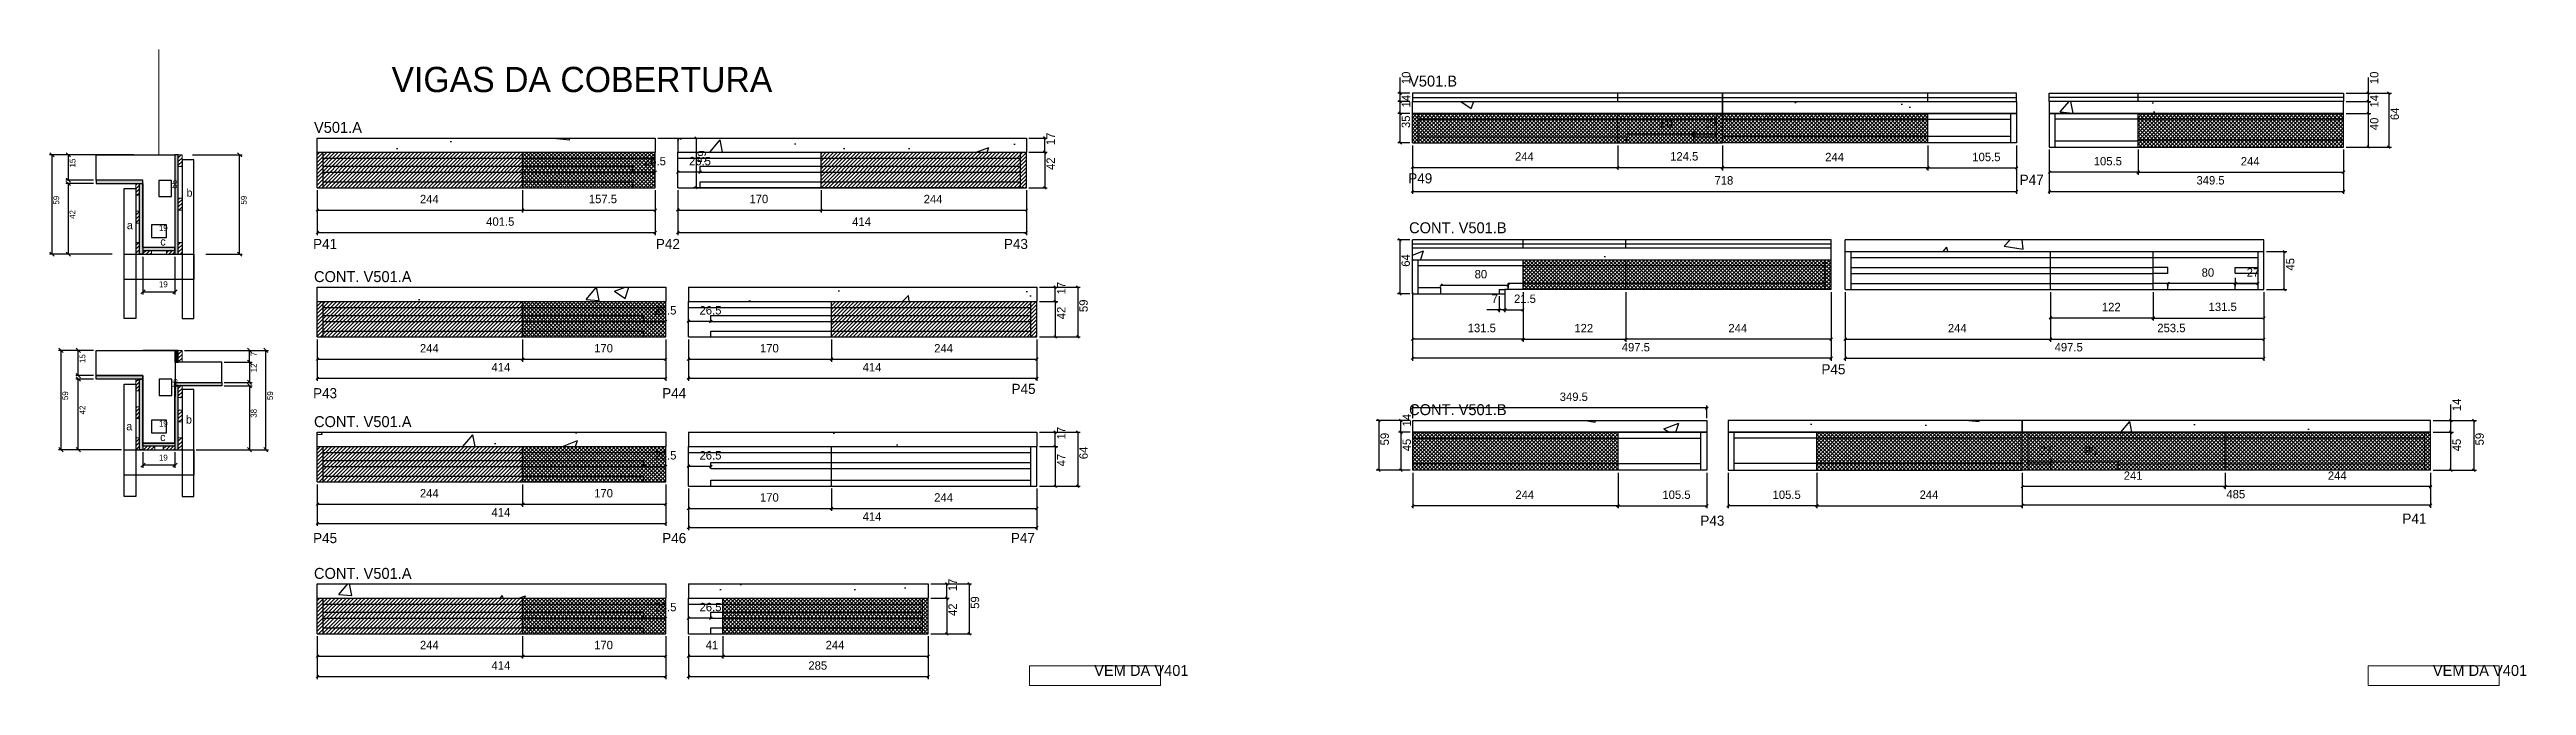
# Model space of a CAD drawing. Header units: metres. Extents: x 5005 to 7948, y 9763 to 10518.
import ezdxf

# ---------------------------------------------------------------- set-up
doc = ezdxf.new("R2010")
doc.units = ezdxf.units.M
for name, color, linetype in [('5', 7, 'Continuous'), ('CONCRETO', 7, 'Continuous'), ('COTA', 7, 'Continuous'), ('Cota Seção (2x)', 7, 'Continuous'), ('detalhes', 7, 'Continuous'), ('Hachura', 7, 'Continuous'), ('Madeira', 7, 'Continuous'), ('Painéis', 7, 'Continuous'), ('REAPROVEITAMENTO', 7, 'Continuous'), ('SARR_2.2x7', 7, 'Continuous'), ('SARR_3.5x7', 7, 'Continuous'), ('Texto Seção', 7, 'Continuous')]:
    doc.layers.add(name, color=color, linetype=linetype)

msp = doc.modelspace()

# ---------------------------------------------------------------- texts
at = {"color": 2, "lineweight": 25}
msp.add_text('VIGAS DA COBERTURA', height=30, dxfattribs=at).set_placement((5411.6, 10467.2))
at = {"color": 240, "lineweight": 25}
for s, p in [('718', (6983.5, 10357.4)), ('349.5', (7556.1, 10357.5)), ('253.5', (7509.6, 10182.1))]:
    msp.add_text(s, height=10, dxfattribs=at).set_placement(p)
at = {"layer": '5', "color": 5, "lineweight": 25}
for s, rotation, p in [('P49', 0, (6619.6, 10358.8)), ('P47', 0, (7346.1, 10357.1)), ('P41', 0, (5318.4, 10280.9)), ('P42', 0, (5725.7, 10280.9)), ('P43', 0, (6139.2, 10280.9)), ('P45', 0, (7110.5, 10132.1)), ('P43', 0, (5318.4, 10103.7)), ('P44', 0, (5733.2, 10103.7)), ('P45', 0, (6148.3, 10108.8)), ('P43', 360, (6966.7, 9952.3)), ('P41', 360, (7800.8, 9954.7)), ('P45', 0, (5318.4, 9931.6)), ('P46', 0, (5733.2, 9931.6)), ('P47', 0, (6147.5, 9931.7))]:
    msp.add_text(s, height=12, rotation=rotation, dxfattribs=at).set_placement(p)
at = {"layer": 'COTA', "color": 240, "lineweight": 25}
for s, p in [('10', (6622, 10476.7)), ('10', (7772.3, 10476.7)), ('14', (6622, 10449)), ('14', (7772.4, 10449)), ('64', (7796.7, 10434)), ('17', (6199.8, 10404.2)), ('35', (6621.8, 10424.5)), ('40', (7772.3, 10422)), ('59', (5785.3, 10383.2)), ('42', (6199.8, 10374.7)), ('64', (6621.6, 10259.8)), ('45', (7672.4, 10255.3)), ('17', (6212.3, 10227)), ('59', (6238.8, 10206)), ('42', (6212.3, 10197.5)), ('14', (7870.3, 10088.3)), ('17', (6212.3, 10054.8)), ('14', (6622.8, 10070.2)), ('47', (6212.3, 10022.8)), ('64', (6238.8, 10031.3)), ('59', (6596.6, 10047.7)), ('45', (6622.8, 10040.7)), ('45', (7870.3, 10040.7)), ('59', (7897.5, 10047.7)), ('17', (6083.3, 9874.6)), ('42', (6083.3, 9845.1)), ('59', (6109.8, 9853.6))]:
    msp.add_text(s, height=10, rotation=90, dxfattribs=at).set_placement(p)
for s, p in [('80', (6919, 10425.2)), ('27', (6972.5, 10425.2)), ('26.5', (5711.6, 10380.3)), ('26.5', (5765.1, 10380.3)), ('244', (6746.5, 10385.8)), ('124.5', (6930.8, 10385.9)), ('244', (7115, 10385.1)), ('105.5', (7289.8, 10385.2)), ('105.5', (7434.1, 10380.2)), ('244', (7608.8, 10380.1)), ('244', (5445.4, 10335.2)), ('157.5', (5646.1, 10335.3)), ('170', (5836.9, 10335.3)), ('244', (6043.9, 10335.2)), ('401.5', (5524.1, 10308.5)), ('414', (5958.9, 10308.4)), ('80', (6698.5, 10246)), ('80', (7562.3, 10248)), ('27', (7615.8, 10248)), ('26.5', (5724.1, 10203.1)), ('26.5', (5777.6, 10203.1)), ('7', (6718.6, 10216.8)), ('21.5', (6745.3, 10216.8)), ('122', (7443.8, 10207)), ('131.5', (7570.6, 10207.2)), ('131.5', (6690.3, 10182.1)), ('122', (6817, 10181.9)), ('244', (7000, 10181.9)), ('244', (7260.8, 10181.9)), ('244', (5445.4, 10158)), ('170', (5652.4, 10158.1)), ('170', (5849.4, 10158.1)), ('244', (6056.4, 10158)), ('497.5', (6873.3, 10159.3)), ('497.5', (7387.6, 10159.3)), ('414', (5530.4, 10135.5)), ('414', (5971.4, 10135.5)), ('349.5', (6799.6, 10100.4)), ('26.5', (5724.1, 10030.9)), ('26.5', (5777.6, 10030.9)), ('27', (7369.7, 10036.4)), ('80', (7423.2, 10036.4)), ('241', (7469.7, 10006.8)), ('244', (7712.2, 10006.8)), ('244', (5445.4, 9985.9)), ('170', (5652.4, 9985.9)), ('170', (5849.4, 9980.9)), ('244', (6056.4, 9980.9)), ('244', (6746.9, 9984.1)), ('105.5', (6921.6, 9984.1)), ('105.5', (7052.5, 9984.1)), ('244', (7227.2, 9984.1)), ('485', (7591.7, 9984.8)), ('414', (5530.4, 9963.2)), ('414', (5971.4, 9958.2)), ('26.5', (5724.1, 9850.7)), ('26.5', (5777.6, 9850.7)), ('244', (5445.4, 9805.6)), ('170', (5652.4, 9805.6)), ('41', (5784.9, 9805.6)), ('244', (5927.4, 9805.6)), ('414', (5530.4, 9781.3)), ('285', (5906.9, 9781.3))]:
    msp.add_text(s, height=10, dxfattribs=at).set_placement(p)
at = {"layer": 'COTA', "color": 1, "lineweight": 25}
for s, p in [('15', (5036.1, 10377.7)), ('59', (5016.8, 10333.7)), ('59', (5239.6, 10333.7)), ('42', (5036.1, 10316.7)), ('15', (5047.9, 10145.5)), ('7', (5251.4, 10153.5)), ('12', (5251.4, 10134.5)), ('59', (5027.4, 10101.5)), ('42', (5047.9, 10084.5)), ('59', (5270.8, 10101.5)), ('38', (5251.4, 10080.5))]:
    msp.add_text(s, height=7, rotation=90, dxfattribs=at).set_placement(p)
for p in [(5135.3, 10235.5), (5135.3, 10029.7)]:
    msp.add_text('19', height=7, dxfattribs=at).set_placement(p)
at = {"layer": 'Cota Seção (2x)', "color": 1, "lineweight": 25}
for p in [(5156.8, 10352.7), (5157.2, 10116.5)]:
    msp.add_text('55', height=7, rotation=90, dxfattribs=at).set_placement(p)
for p in [(5135.3, 10302.2), (5135.3, 10070)]:
    msp.add_text('19', height=7, dxfattribs=at).set_placement(p)
at = {"layer": 'detalhes', "color": 4, "lineweight": 25}
for s, p in [('b', (5168, 10343)), ('a', (5097.2, 10304.4)), ('c', (5136.9, 10285)), ('a', (5096.5, 10065.6)), ('b', (5167.4, 10073.6)), ('c', (5136.6, 10052.8))]:
    msp.add_text(s, height=9.6, dxfattribs=at).set_placement(p)
at = {"layer": 'Texto Seção', "color": 7, "lineweight": 15}
for s, p in [('V501.B', (6620.6, 10473.8)), ('V501.A', (5319.5, 10418.8)), ('CONT. V501.B', (6620.6, 10299.6)), ('CONT. V501.A', (5319.5, 10241.6)), ('CONT. V501.B', (6620.6, 10083.6)), ('CONT. V501.A', (5319.5, 10069.4)), ('CONT. V501.A', (5319.5, 9889.2)), ('VEM DA V401', (6246.5, 9773.9)), ('VEM DA V401', (7837, 9773.9))]:
    msp.add_text(s, height=13, dxfattribs=at).set_placement(p)

# ---------------------------------------------------------------- hatches: boundary and pattern name
at = {"layer": 'COTA'}
h = msp.add_hatch(dxfattribs=at)
h.set_pattern_fill('AR-CONC')
h.paths.add_polyline_path([(6993, 10442), (6993, 10456), (6624.5, 10456), (6624.5, 10442), (6993, 10442)])
h = msp.add_hatch(dxfattribs=at)
h.set_pattern_fill('AR-CONC')
h.paths.add_polyline_path([(7342.5, 10442), (7342.5, 10456), (6993, 10456), (6993, 10442), (7342.5, 10442)])
h = msp.add_hatch(dxfattribs=at)
h.set_pattern_fill('AR-CONC')
h.paths.add_polyline_path([(7381.3, 10442), (7381.3, 10456), (7730.8, 10456), (7730.8, 10442), (7381.3, 10442)])
h = msp.add_hatch(dxfattribs=at)
h.set_pattern_fill('AR-CONC')
h.paths.add_polyline_path([(5724.9, 10395.7), (5724.9, 10412.7), (5323.4, 10412.7), (5323.4, 10395.7), (5724.9, 10395.7)])
h.paths.add_polyline_path([(5751.9, 10412.7), (5751.9, 10395.7), (6165.9, 10395.7), (6165.9, 10412.7), (5751.9, 10412.7)])
h = msp.add_hatch(dxfattribs=at)
h.set_pattern_fill('AR-CONC')
h.paths.add_polyline_path([(7122, 10267.8), (7122, 10281.8), (6624.5, 10281.8), (6624.5, 10267.8), (7122, 10267.8)])
h = msp.add_hatch(dxfattribs=at)
h.set_pattern_fill('AR-CONC')
h.paths.add_polyline_path([(7138.8, 10277.8), (7138.8, 10291.8), (7636.3, 10291.8), (7636.3, 10277.8), (7138.8, 10277.8)])
h = msp.add_hatch(dxfattribs=at)
h.set_pattern_fill('AR-CONC')
h.paths.add_polyline_path([(5737.4, 10218.5), (5737.4, 10235.5), (5323.4, 10235.5), (5323.4, 10218.5), (5737.4, 10218.5)])
h.paths.add_polyline_path([(5764.4, 10235.5), (5764.4, 10218.5), (6178.4, 10218.5), (6178.4, 10235.5), (5764.4, 10235.5)])
h = msp.add_hatch(dxfattribs=at)
h.set_pattern_fill('AR-CONC')
h.paths.add_polyline_path([(6974.4, 10063.2), (6974.4, 10077.2), (6624.9, 10077.2), (6624.9, 10063.2), (6974.4, 10063.2)])
h = msp.add_hatch(dxfattribs=at)
h.set_pattern_fill('AR-CONC')
h.paths.add_polyline_path([(6999.7, 10063.2), (6999.7, 10077.2), (7349.2, 10077.2), (7349.2, 10063.2), (6999.7, 10063.2)])
h = msp.add_hatch(dxfattribs=at)
h.set_pattern_fill('AR-CONC')
h.paths.add_polyline_path([(7349.2, 10063.2), (7349.2, 10077.2), (7834.2, 10077.2), (7834.2, 10063.2), (7349.2, 10063.2)])
h = msp.add_hatch(dxfattribs=at)
h.set_pattern_fill('AR-CONC')
h.paths.add_polyline_path([(5737.4, 10046.3), (5737.4, 10063.3), (5323.4, 10063.3), (5323.4, 10046.3), (5737.4, 10046.3)])
h.paths.add_polyline_path([(5764.4, 10063.3), (5764.4, 10046.3), (6178.4, 10046.3), (6178.4, 10063.3), (5764.4, 10063.3)])
h = msp.add_hatch(dxfattribs=at)
h.set_pattern_fill('AR-CONC')
h.paths.add_polyline_path([(5737.4, 9866.1), (5737.4, 9883.1), (5323.4, 9883.1), (5323.4, 9866.1), (5737.4, 9866.1), (5737.4, 9866.1)])
h.paths.add_polyline_path([(5764.4, 9883.1), (5764.4, 9866.1), (6049.4, 9866.1), (6049.4, 9883.1), (5764.4, 9883.1), (5764.4, 9883.1)])
at = {"layer": 'Hachura'}
h = msp.add_hatch(color=7, dxfattribs=at)
h.dxf.hatch_style = 1
h.paths.add_polyline_path([(5158.3, 10392.7), (5154.3, 10392.7), (5154.3, 10274.7), (5158.3, 10274.7), (5158.3, 10392.7)])
h = msp.add_hatch(dxfattribs=at)
h.set_pattern_fill('ANSI31')
h.paths.add_polyline_path([(5158.3, 10378.7), (5162.7, 10378.7), (5162.7, 10392.7), (5158.3, 10392.7), (5158.3, 10378.7)])
h = msp.add_hatch(color=7, dxfattribs=at)
h.dxf.hatch_style = 1
h.paths.add_polyline_path([(5116.3, 10358.7), (5116.3, 10362.7), (5060.7, 10362.7), (5060.7, 10358.7), (5116.3, 10358.7)])
h = msp.add_hatch(color=7, dxfattribs=at)
h.dxf.hatch_style = 1
h.paths.add_polyline_path([(5116.3, 10362.7), (5112.3, 10362.7), (5112.3, 10274.7), (5116.3, 10274.7), (5116.3, 10362.7)])
h = msp.add_hatch(dxfattribs=at)
h.set_pattern_fill('ANSI31')
h.paths.add_polyline_path([(5107.9, 10344.7), (5112.3, 10344.7), (5112.3, 10358.7), (5107.9, 10358.7), (5107.9, 10344.7)])
h = msp.add_hatch(dxfattribs=at)
h.set_pattern_fill('ANSI31')
h.paths.add_polyline_path([(5158.3, 10327.2), (5162.7, 10327.2), (5162.7, 10341.2), (5158.3, 10341.2), (5158.3, 10327.2)])
h = msp.add_hatch(dxfattribs=at)
h.set_pattern_fill('ANSI31')
h.paths.add_polyline_path([(5107.9, 10311.7), (5112.3, 10311.7), (5112.3, 10325.7), (5107.9, 10325.7), (5107.9, 10311.7)])
h = msp.add_hatch(dxfattribs=at)
h.set_pattern_fill('ANSI31')
h.paths.add_polyline_path([(5107.9, 10274.7), (5112.3, 10274.7), (5112.3, 10288.7), (5107.9, 10288.7), (5107.9, 10274.7)])
h = msp.add_hatch(color=7, dxfattribs=at)
h.dxf.hatch_style = 1
h.paths.add_polyline_path([(5154.3, 10279.1), (5154.3, 10282.7), (5116.3, 10282.7), (5116.3, 10279.1), (5154.3, 10279.1)])
h = msp.add_hatch(dxfattribs=at)
h.set_pattern_fill('ANSI31')
h.paths.add_polyline_path([(5116.3, 10274.7), (5116.3, 10279.1), (5126.3, 10279.1), (5126.3, 10274.7), (5116.3, 10274.7)])
h = msp.add_hatch(dxfattribs=at)
h.set_pattern_fill('ANSI31')
h.paths.add_polyline_path([(5154.3, 10274.7), (5154.3, 10279.1), (5144.3, 10279.1), (5144.3, 10274.7), (5154.3, 10274.7)])
h = msp.add_hatch(dxfattribs=at)
h.set_pattern_fill('ANSI31')
h.paths.add_polyline_path([(5158.3, 10274.7), (5162.7, 10274.7), (5162.7, 10288.7), (5158.3, 10288.7), (5158.3, 10274.7)])
h = msp.add_hatch(color=7, dxfattribs=at)
h.dxf.hatch_style = 1
h.paths.add_polyline_path([(5158.3, 10160.5), (5154.7, 10160.5), (5154.7, 10146.5), (5158.3, 10146.5), (5158.3, 10160.5)])
h = msp.add_hatch(dxfattribs=at)
h.set_pattern_fill('ANSI31')
h.paths.add_polyline_path([(5162.7, 10146.5), (5158.3, 10146.5), (5158.3, 10160.5), (5162.7, 10160.5), (5162.7, 10146.5)])
h = msp.add_hatch(color=7, dxfattribs=at)
h.dxf.hatch_style = 1
h.paths.add_polyline_path([(5060.7, 10126.5), (5060.7, 10130.5), (5116.3, 10130.5), (5116.3, 10126.5), (5060.7, 10126.5)])
h = msp.add_hatch(dxfattribs=at)
h.set_pattern_fill('ANSI31')
h.paths.add_polyline_path([(5107.9, 10112.5), (5112.3, 10112.5), (5112.3, 10126.5), (5107.9, 10126.5), (5107.9, 10112.5)])
h = msp.add_hatch(color=7, dxfattribs=at)
h.dxf.hatch_style = 1
h.paths.add_polyline_path([(5112.3, 10130.5), (5116.3, 10130.5), (5116.3, 10042.5), (5112.3, 10042.5), (5112.3, 10130.5)])
h = msp.add_hatch(color=7, dxfattribs=at)
h.dxf.hatch_style = 1
h.paths.add_polyline_path([(5154.3, 10122.5), (5158.3, 10122.5), (5158.3, 10042.5), (5154.3, 10042.5), (5154.3, 10122.5)])
h = msp.add_hatch(color=7, dxfattribs=at)
h.dxf.hatch_style = 1
h.paths.add_polyline_path([(5154.3, 10118.5), (5154.3, 10122.5), (5209.9, 10122.5), (5209.9, 10118.5), (5154.3, 10118.5)])
h = msp.add_hatch(dxfattribs=at)
h.set_pattern_fill('ANSI31')
h.paths.add_polyline_path([(5162.7, 10104.5), (5158.3, 10104.5), (5158.3, 10118.5), (5162.7, 10118.5), (5162.7, 10104.5)])
h = msp.add_hatch(dxfattribs=at)
h.set_pattern_fill('ANSI31')
h.paths.add_polyline_path([(5107.9, 10079.5), (5112.3, 10079.5), (5112.3, 10093.5), (5107.9, 10093.5), (5107.9, 10079.5)])
h = msp.add_hatch(dxfattribs=at)
h.set_pattern_fill('ANSI31')
h.paths.add_polyline_path([(5162.7, 10075.5), (5158.3, 10075.5), (5158.3, 10089.5), (5162.7, 10089.5), (5162.7, 10075.5)])
h = msp.add_hatch(dxfattribs=at)
h.set_pattern_fill('ANSI31')
h.paths.add_polyline_path([(5107.9, 10042.5), (5112.3, 10042.5), (5112.3, 10056.5), (5107.9, 10056.5), (5107.9, 10042.5)])
h = msp.add_hatch(color=7, dxfattribs=at)
h.dxf.hatch_style = 1
h.paths.add_polyline_path([(5116.3, 10046.9), (5116.3, 10050.5), (5154.3, 10050.5), (5154.3, 10046.9), (5116.3, 10046.9)])
h = msp.add_hatch(dxfattribs=at)
h.set_pattern_fill('ANSI31')
h.paths.add_polyline_path([(5116.3, 10042.5), (5116.3, 10046.9), (5130.3, 10046.9), (5130.3, 10042.5), (5116.3, 10042.5)])
h = msp.add_hatch(dxfattribs=at)
h.set_pattern_fill('ANSI31')
h.paths.add_polyline_path([(5154.3, 10042.5), (5154.3, 10046.9), (5140.3, 10046.9), (5140.3, 10042.5), (5154.3, 10042.5)])
h = msp.add_hatch(dxfattribs=at)
h.set_pattern_fill('ANSI31')
h.paths.add_polyline_path([(5162.7, 10042.5), (5158.3, 10042.5), (5158.3, 10056.5), (5162.7, 10056.5), (5162.7, 10042.5)])
at = {"layer": 'REAPROVEITAMENTO'}
h = msp.add_hatch(dxfattribs=at)
h.set_pattern_fill('ANSI37')
h.paths.add_polyline_path([(6624.5, 10442), (6624.5, 10407), (6993, 10407), (6993, 10442), (6624.5, 10442)])
h = msp.add_hatch(dxfattribs=at)
h.set_pattern_fill('ANSI37')
h.paths.add_polyline_path([(6993, 10442), (6993, 10407), (7237, 10407), (7237, 10442), (6993, 10442)])
h = msp.add_hatch(dxfattribs=at)
h.set_pattern_fill('ANSI37')
h.paths.add_polyline_path([(7730.8, 10442), (7730.8, 10402), (7486.8, 10402), (7486.8, 10442), (7730.8, 10442)])
h = msp.add_hatch(dxfattribs=at)
h.set_pattern_fill('ANSI31')
h.paths.add_polyline_path([(5323.4, 10395.7), (5323.4, 10353.7), (5567.4, 10353.7), (5567.4, 10395.7), (5323.4, 10395.7), (5323.4, 10395.7)])
h = msp.add_hatch(dxfattribs=at)
h.set_pattern_fill('ANSI37')
h.paths.add_polyline_path([(5724.9, 10353.7), (5724.9, 10395.7), (5567.4, 10395.7), (5567.4, 10353.7), (5724.9, 10353.7)])
h = msp.add_hatch(dxfattribs=at)
h.set_pattern_fill('ANSI31')
h.paths.add_polyline_path([(5921.9, 10395.7), (5921.9, 10353.7), (6165.9, 10353.7), (6165.9, 10395.7), (5921.9, 10395.7), (5921.9, 10395.7)])
h = msp.add_hatch(dxfattribs=at)
h.set_pattern_fill('ANSI37')
h.paths.add_polyline_path([(6756, 10267.8), (6756, 10232.8), (7122, 10232.8), (7122, 10267.8), (6756, 10267.8)])
h = msp.add_hatch(dxfattribs=at)
h.set_pattern_fill('ANSI31')
h.paths.add_polyline_path([(5323.4, 10218.5), (5323.4, 10176.5), (5567.4, 10176.5), (5567.4, 10218.5), (5323.4, 10218.5), (5323.4, 10218.5)])
h = msp.add_hatch(dxfattribs=at)
h.set_pattern_fill('ANSI37')
h.paths.add_polyline_path([(5737.4, 10176.5), (5737.4, 10218.5), (5567.4, 10218.5), (5567.4, 10176.5), (5737.4, 10176.5), (5737.4, 10176.5)])
h = msp.add_hatch(dxfattribs=at)
h.set_pattern_fill('ANSI31')
h.paths.add_polyline_path([(5934.4, 10218.5), (5934.4, 10176.5), (6178.4, 10176.5), (6178.4, 10218.5), (5934.4, 10218.5)])
h = msp.add_hatch(dxfattribs=at)
h.set_pattern_fill('ANSI31')
h.paths.add_polyline_path([(5323.4, 10046.3), (5323.4, 10004.3), (5567.4, 10004.3), (5567.4, 10046.3), (5323.4, 10046.3), (5323.4, 10046.3)])
h = msp.add_hatch(dxfattribs=at)
h.set_pattern_fill('ANSI37')
h.paths.add_polyline_path([(5737.4, 10004.3), (5737.4, 10046.3), (5567.4, 10046.3), (5567.4, 10004.3), (5737.4, 10004.3)])
h = msp.add_hatch(dxfattribs=at)
h.set_pattern_fill('ANSI37')
h.paths.add_polyline_path([(6624.9, 10063.2), (6624.9, 10018.2), (6868.9, 10018.2), (6868.9, 10063.2), (6624.9, 10063.2)])
h = msp.add_hatch(dxfattribs=at)
h.set_pattern_fill('ANSI37')
h.paths.add_polyline_path([(7349.2, 10063.2), (7349.2, 10018.2), (7105.2, 10018.2), (7105.2, 10063.2), (7349.2, 10063.2)])
h = msp.add_hatch(dxfattribs=at)
h.set_pattern_fill('ANSI37')
h.paths.add_polyline_path([(7834.2, 10063.2), (7834.2, 10018.2), (7349.2, 10018.2), (7349.2, 10063.2), (7834.2, 10063.2)])
h = msp.add_hatch(dxfattribs=at)
h.set_pattern_fill('ANSI31')
h.paths.add_polyline_path([(5323.4, 9866.1), (5323.4, 9824.1), (5567.4, 9824.1), (5567.4, 9866.1), (5323.4, 9866.1), (5323.4, 9866.1)])
h = msp.add_hatch(dxfattribs=at)
h.set_pattern_fill('ANSI37')
h.paths.add_polyline_path([(5737.4, 9824.1), (5737.4, 9866.1), (5567.4, 9866.1), (5567.4, 9824.1), (5737.4, 9824.1), (5737.4, 9824.1)])
h = msp.add_hatch(dxfattribs=at)
h.set_pattern_fill('ANSI37')
h.paths.add_polyline_path([(5805.4, 9866.1), (5805.4, 9824.1), (6049.4, 9824.1), (6049.4, 9866.1), (5805.4, 9866.1), (5805.4, 9866.1)])

# ---------------------------------------------------------------- linework, layer by layer
at = {"color": 4, "lineweight": 25}
for p, q in [((6624.5, 10404), (6624.5, 10346.3)), ((7342.5, 10404), (7342.5, 10346.3)), ((7381.3, 10399), (7381.3, 10346.3)), ((7730.8, 10399), (7730.8, 10346.3)), ((6624.5, 10349.3), (7342.5, 10349.3)), ((7381.3, 10349.3), (7730.8, 10349.3)), ((7382.8, 10229.8), (7382.8, 10170.8)), ((7636.3, 10229.8), (7636.3, 10170.8)), ((7382.8, 10173.8), (7636.3, 10173.8))]:
    msp.add_line(p, q, dxfattribs=at)
at = {"color": 0, "lineweight": 25}
for p, q in [((6626, 10350.8), (6623, 10347.8)), ((7341, 10347.8), (7344, 10350.8)), ((7382.8, 10350.8), (7379.8, 10347.8)), ((7729.3, 10347.8), (7732.3, 10350.8)), ((7384.3, 10175.3), (7381.3, 10172.3)), ((7634.8, 10172.3), (7637.8, 10175.3))]:
    msp.add_line(p, q, dxfattribs=at)
at = {"layer": 'CONCRETO', "color": 251, "lineweight": 25}
for points in [[(5060.7, 10362.7), (5060.7, 10392.7), (5116.3, 10392.7), (5116.3, 10392.7), (5154.3, 10392.7), (5154.3, 10282.7), (5116.3, 10282.7), (5116.3, 10362.7)], [(5060.7, 10130.5), (5060.7, 10160.5), (5116.3, 10160.5), (5116.3, 10160.5), (5154.7, 10160.5), (5154.3, 10050.5), (5116.3, 10050.5), (5116.3, 10130.5)]]:
    msp.add_lwpolyline(points, close=True, dxfattribs=at)
msp.add_lwpolyline([(5116.3, 10126.5), (5116.3, 10050.5), (5154.3, 10050.5), (5154.3, 10122.5), (5209.9, 10122.5), (5209.9, 10146.5), (5154.7, 10146.5), (5154.7, 10160.5), (5116.3, 10160.5)], dxfattribs=at)
at = {"layer": 'COTA', "color": 4, "lineweight": 25}
for p, q in [((6610.1, 10466), (6610.1, 10484.4)), ((7760.4, 10466), (7760.4, 10484.4)), ((6621.5, 10466), (6607.1, 10466)), ((6621.5, 10456), (6607.1, 10456)), ((6621.5, 10456), (6607.1, 10456)), ((6610.1, 10456), (6610.1, 10466)), ((6610.1, 10442), (6610.1, 10456)), ((7733.8, 10466), (7763.4, 10466)), ((7733.8, 10466), (7787.8, 10466)), ((7733.8, 10456), (7763.4, 10456)), ((7733.8, 10456), (7763.4, 10456)), ((7760.4, 10456), (7760.4, 10466)), ((7760.4, 10442), (7760.4, 10456)), ((7784.8, 10466), (7784.8, 10402)), ((6621.5, 10442), (6607.1, 10442)), ((6621.5, 10442), (6607.1, 10442)), ((6610.1, 10407), (6610.1, 10442)), ((6959, 10420.7), (6959, 10414.1)), ((6986, 10417), (6986, 10420.1)), ((7733.8, 10442), (7763.4, 10442)), ((7733.8, 10442), (7763.4, 10442)), ((7760.4, 10402), (7760.4, 10442)), ((5105.3, 10392.7), (5005.3, 10392.7)), ((5008.3, 10274.7), (5008.3, 10392.7)), ((5057.7, 10392.7), (5024.6, 10392.7)), ((5027.6, 10392.7), (5027.6, 10362.7)), ((5175.3, 10392.7), (5234.1, 10392.7)), ((5231.1, 10274.7), (5231.1, 10392.7)), ((5727.9, 10412.7), (5776.4, 10412.7)), ((5773.4, 10412.7), (5773.4, 10353.7)), ((6168.9, 10412.7), (6190.8, 10412.7)), ((6168.9, 10395.7), (6190.8, 10395.7)), ((6168.9, 10395.7), (6190.8, 10395.7)), ((6187.8, 10395.7), (6187.8, 10412.7)), ((6187.8, 10395.7), (6187.8, 10353.7)), ((6621.5, 10407), (6607.1, 10407)), ((6624.5, 10404), (6624.5, 10374.8)), ((6868.5, 10404), (6868.5, 10374.8)), ((6868.5, 10404), (6868.5, 10374.8)), ((6959, 10417.1), (6879, 10417.1)), ((6879, 10414.4), (6879, 10414.1)), ((6986, 10417.1), (6959, 10417.1)), ((6993, 10404), (6993, 10374.8)), ((6993, 10404), (6993, 10374.1)), ((7237, 10404), (7237, 10374.1)), ((7237, 10404), (7237, 10374.1)), ((7342.5, 10404), (7342.5, 10374.1)), ((7381.3, 10399), (7381.3, 10369.1)), ((7486.8, 10399), (7486.8, 10369.1)), ((7486.8, 10399), (7486.8, 10369.1)), ((7730.8, 10399), (7730.8, 10369.1)), ((7733.8, 10402), (7763.4, 10402)), ((7733.8, 10402), (7787.8, 10402)), ((5057.7, 10362.7), (5024.6, 10362.7)), ((5698.4, 10372.2), (5724.9, 10372.2)), ((5751.9, 10373.9), (5751.9, 10375.2)), ((5778.4, 10372.2), (5751.9, 10372.2)), ((6624.5, 10377.8), (6868.5, 10377.8)), ((6868.5, 10377.8), (6993, 10377.8)), ((7237, 10377.1), (6993, 10377.1)), ((7237, 10377.1), (7342.5, 10377.1)), ((7486.8, 10372.1), (7381.3, 10372.1)), ((7486.8, 10372.1), (7730.8, 10372.1)), ((5057.7, 10358.7), (5024.6, 10358.7)), ((5027.6, 10358.7), (5027.6, 10274.7)), ((5323.4, 10350.7), (5323.4, 10324.2)), ((5323.4, 10350.7), (5323.4, 10297.4)), ((5567.4, 10350.7), (5567.4, 10324.2)), ((5567.4, 10350.7), (5567.4, 10324.2)), ((5724.9, 10350.7), (5724.9, 10324.2)), ((5724.9, 10350.7), (5724.9, 10297.4)), ((5751.9, 10350.7), (5751.9, 10324.2)), ((5751.9, 10350.7), (5751.9, 10297.4)), ((6162.9, 10353.7), (5770.4, 10353.7)), ((5921.9, 10350.7), (5921.9, 10324.2)), ((5921.9, 10350.7), (5921.9, 10324.2)), ((6165.9, 10350.7), (6165.9, 10324.2)), ((6165.9, 10350.7), (6165.9, 10297.4)), ((6168.9, 10353.7), (6190.8, 10353.7)), ((5323.4, 10327.2), (5567.4, 10327.2)), ((5323.4, 10300.4), (5724.9, 10300.4)), ((5567.4, 10327.2), (5724.9, 10327.2)), ((5751.9, 10327.2), (5921.9, 10327.2)), ((5751.9, 10300.4), (6165.9, 10300.4)), ((5921.9, 10327.2), (6165.9, 10327.2)), ((5079.7, 10274.7), (5005.3, 10274.7)), ((5079.7, 10274.7), (5024.6, 10274.7)), ((5116.3, 10271.7), (5116.3, 10227)), ((5154.3, 10271.7), (5154.3, 10227)), ((5190.9, 10274.7), (5234.1, 10274.7)), ((6621.5, 10291.8), (6606.7, 10291.8)), ((6609.7, 10291.8), (6609.7, 10227.8)), ((7639.3, 10277.8), (7663.5, 10277.8)), ((7660.5, 10232.8), (7660.5, 10277.8)), ((7602.3, 10246.5), (7602.3, 10236.9)), ((7629.3, 10242.8), (7629.3, 10242.9)), ((5116.3, 10230), (5154.3, 10230)), ((6181.4, 10235.5), (6203.3, 10235.5)), ((6181.4, 10235.5), (6229.9, 10235.5)), ((6181.4, 10218.5), (6203.3, 10218.5)), ((6181.4, 10218.5), (6203.3, 10218.5)), ((6200.3, 10218.5), (6200.3, 10235.5)), ((6200.3, 10218.5), (6200.3, 10176.5)), ((6226.9, 10235.5), (6226.9, 10176.5)), ((6621.5, 10227.8), (6606.7, 10227.8)), ((6624.5, 10229.8), (6624.5, 10170.8)), ((6624.5, 10229.8), (6624.5, 10148.2)), ((6658.5, 10237.9), (6738.5, 10237.9)), ((6727.5, 10224.8), (6727.5, 10205.7)), ((6734.5, 10229.8), (6734.5, 10205.7)), ((6734.5, 10224.8), (6734.5, 10205.7)), ((6738.5, 10240.2), (6738.5, 10234.9)), ((6756, 10229.8), (6756, 10170.8)), ((6756, 10229.8), (6756, 10170.8)), ((6756, 10229.8), (6756, 10205.7)), ((6878, 10229.8), (6878, 10170.8)), ((6878, 10229.8), (6878, 10170.8)), ((7122, 10229.8), (7122, 10170.8)), ((7122, 10229.8), (7122, 10148.2)), ((7138.8, 10229.8), (7138.8, 10170.8)), ((7138.8, 10229.8), (7138.8, 10148.2)), ((7382.8, 10229.8), (7382.8, 10170.8)), ((7382.8, 10229.8), (7382.8, 10195.9)), ((7504.8, 10229.8), (7504.8, 10195.9)), ((7504.8, 10229.8), (7504.8, 10195.9)), ((7522.3, 10240.2), (7522.3, 10236.9)), ((7602.3, 10239.9), (7522.3, 10239.9)), ((7629.3, 10239.9), (7602.3, 10239.9)), ((7636.3, 10229.8), (7636.3, 10195.9)), ((7636.3, 10229.8), (7636.3, 10148.2)), ((7639.3, 10232.8), (7663.5, 10232.8)), ((5710.9, 10195), (5737.4, 10195)), ((5764.4, 10196.7), (5764.4, 10198)), ((5790.9, 10195), (5764.4, 10195)), ((6727.5, 10208.7), (6712.8, 10208.7)), ((6734.5, 10208.7), (6727.5, 10208.7)), ((6734.5, 10208.7), (6756, 10208.7)), ((7504.8, 10198.9), (7382.8, 10198.9)), ((7504.8, 10198.9), (7636.3, 10198.9)), ((5057.7, 10160.5), (5015.9, 10160.5)), ((5018.9, 10160.5), (5018.9, 10042.5)), ((5057.7, 10160.5), (5036.4, 10160.5)), ((5039.4, 10130.5), (5039.4, 10160.5)), ((5165.7, 10160.5), (5265.3, 10160.5)), ((5212.9, 10160.5), (5245.9, 10160.5)), ((5242.9, 10146.5), (5242.9, 10160.5)), ((5262.3, 10042.5), (5262.3, 10160.5)), ((5323.4, 10173.5), (5323.4, 10147)), ((5323.4, 10173.5), (5323.4, 10124.4)), ((5567.4, 10173.5), (5567.4, 10147)), ((5567.4, 10173.5), (5567.4, 10147)), ((5737.4, 10173.5), (5737.4, 10147)), ((5737.4, 10173.5), (5737.4, 10124.4)), ((5764.4, 10173.5), (5764.4, 10147)), ((5764.4, 10173.5), (5764.4, 10124.4)), ((5934.4, 10173.5), (5934.4, 10147)), ((5934.4, 10173.5), (5934.4, 10147)), ((6178.4, 10173.5), (6178.4, 10147)), ((6178.4, 10173.5), (6178.4, 10124.4)), ((6181.4, 10176.5), (6203.3, 10176.5)), ((6181.4, 10176.5), (6229.9, 10176.5)), ((6756, 10173.8), (6624.5, 10173.8)), ((6756, 10173.8), (6878, 10173.8)), ((7122, 10173.8), (6878, 10173.8)), ((7138.8, 10173.8), (7382.8, 10173.8)), ((5057.7, 10130.5), (5036.4, 10130.5)), ((5057.7, 10126.5), (5036.4, 10126.5)), ((5039.4, 10042.5), (5039.4, 10126.5)), ((5212.9, 10146.5), (5245.9, 10146.5)), ((5212.9, 10146.5), (5245.9, 10146.5)), ((5242.9, 10146.5), (5242.9, 10122.5)), ((5323.4, 10150), (5567.4, 10150)), ((5323.4, 10127.4), (5737.4, 10127.4)), ((5567.4, 10150), (5737.4, 10150)), ((5764.4, 10150), (5934.4, 10150)), ((5764.4, 10127.4), (6178.4, 10127.4)), ((5934.4, 10150), (6178.4, 10150)), ((7122, 10151.2), (6624.5, 10151.2)), ((7138.8, 10151.2), (7636.3, 10151.2)), ((5212.9, 10122.5), (5245.9, 10122.5)), ((5212.9, 10118.5), (5245.9, 10118.5)), ((5242.9, 10118.5), (5242.9, 10042.5)), ((6624.9, 10080.2), (6624.9, 10095.1)), ((6974.4, 10080.2), (6974.4, 10095.1)), ((7858.4, 10077.2), (7858.4, 10096.3)), ((6621.9, 10077.2), (6581.7, 10077.2)), ((6584.7, 10077.2), (6584.7, 10018.2)), ((6621.9, 10077.2), (6607.9, 10077.2)), ((6610.9, 10063.2), (6610.9, 10077.2)), ((6974.4, 10092.1), (6624.9, 10092.1)), ((7837.2, 10077.2), (7861.4, 10077.2)), ((7837.2, 10077.2), (7888.7, 10077.2)), ((7858.4, 10063.2), (7858.4, 10077.2)), ((7885.7, 10077.2), (7885.7, 10018.2)), ((5055, 10042.5), (5015.9, 10042.5)), ((5090.9, 10042.5), (5036.4, 10042.5)), ((5116.3, 10039.5), (5116.3, 10021.2)), ((5154.3, 10039.5), (5154.3, 10021.2)), ((5179.7, 10042.5), (5265.3, 10042.5)), ((5179.7, 10042.5), (5245.9, 10042.5)), ((6181.4, 10063.3), (6203.3, 10063.3)), ((6181.4, 10063.3), (6229.9, 10063.3)), ((6181.4, 10046.3), (6203.3, 10046.3)), ((6181.4, 10046.3), (6203.3, 10046.3)), ((6200.3, 10046.3), (6200.3, 10063.3)), ((6200.3, 10046.3), (6200.3, 9999.3)), ((6226.9, 10063.3), (6226.9, 9999.3)), ((6621.9, 10063.2), (6607.9, 10063.2)), ((6621.9, 10063.2), (6607.9, 10063.2)), ((6610.9, 10063.2), (6610.9, 10018.2)), ((7837.2, 10063.2), (7861.4, 10063.2)), ((7837.2, 10063.2), (7861.4, 10063.2)), ((7858.4, 10018.2), (7858.4, 10063.2)), ((5154.3, 10024.2), (5116.3, 10024.2)), ((5710.9, 10022.8), (5737.4, 10022.8)), ((5764.4, 10024.6), (5764.4, 10025.8)), ((5790.9, 10022.8), (5764.4, 10022.8)), ((6621.9, 10018.2), (6581.7, 10018.2)), ((6621.9, 10018.2), (6607.9, 10018.2)), ((6624.9, 10015.2), (6624.9, 9973)), ((6868.9, 10015.2), (6868.9, 9973)), ((6868.9, 10015.2), (6868.9, 9973)), ((6974.4, 10015.2), (6974.4, 9973)), ((6999.7, 10015.2), (6999.7, 9973)), ((7105.2, 10015.2), (7105.2, 9973)), ((7105.2, 10015.2), (7105.2, 9973)), ((7349.2, 10015.2), (7349.2, 9995.7)), ((7349.2, 10015.2), (7349.2, 9973.7)), ((7349.2, 10015.2), (7349.2, 9973)), ((7356.2, 10028.2), (7356.2, 10031.3)), ((7356.2, 10028.3), (7383.2, 10028.3)), ((7383.2, 10031.9), (7383.2, 10025.3)), ((7383.2, 10028.3), (7463.2, 10028.3)), ((7463.2, 10025.6), (7463.2, 10025.3)), ((7590.2, 10015.2), (7590.2, 9995.7)), ((7590.2, 10015.2), (7590.2, 9995.7)), ((7834.2, 10015.2), (7834.2, 9995.7)), ((7834.2, 10015.2), (7834.2, 9973.7)), ((7837.2, 10018.2), (7861.4, 10018.2)), ((7837.2, 10018.2), (7888.7, 10018.2)), ((5323.4, 10001.3), (5323.4, 9974.8)), ((5323.4, 10001.3), (5323.4, 9952.1)), ((5323.4, 9977.8), (5567.4, 9977.8)), ((5567.4, 10001.3), (5567.4, 9974.8)), ((5567.4, 10001.3), (5567.4, 9974.8)), ((5567.4, 9977.8), (5737.4, 9977.8)), ((5737.4, 10001.3), (5737.4, 9974.8)), ((5737.4, 10001.3), (5737.4, 9952.1)), ((5764.4, 9996.3), (5764.4, 9969.8)), ((5764.4, 9996.3), (5764.4, 9947.1)), ((5934.4, 9996.3), (5934.4, 9969.8)), ((5934.4, 9996.3), (5934.4, 9969.8)), ((6178.4, 9996.3), (6178.4, 9969.8)), ((6178.4, 9996.3), (6178.4, 9947.1)), ((6181.4, 9999.3), (6203.3, 9999.3)), ((6181.4, 9999.3), (6229.9, 9999.3)), ((7590.2, 9998.7), (7349.2, 9998.7)), ((7834.2, 9976.7), (7349.2, 9976.7)), ((7834.2, 9998.7), (7590.2, 9998.7)), ((5323.4, 9955.1), (5737.4, 9955.1)), ((5764.4, 9972.8), (5934.4, 9972.8)), ((5764.4, 9950.1), (6178.4, 9950.1)), ((5934.4, 9972.8), (6178.4, 9972.8)), ((6868.9, 9976), (6624.9, 9976)), ((6868.9, 9976), (6974.4, 9976)), ((7105.2, 9976), (6999.7, 9976)), ((7105.2, 9976), (7349.2, 9976)), ((6052.4, 9883.1), (6074.3, 9883.1)), ((6052.4, 9883.1), (6100.9, 9883.1)), ((6052.4, 9866.1), (6074.3, 9866.1)), ((6052.4, 9866.1), (6074.3, 9866.1)), ((6071.3, 9866.1), (6071.3, 9883.1)), ((6071.3, 9866.1), (6071.3, 9824.1)), ((6097.9, 9883.1), (6097.9, 9824.1)), ((5710.9, 9842.6), (5737.4, 9842.6)), ((5764.4, 9844.3), (5764.4, 9845.6)), ((5790.9, 9842.6), (5764.4, 9842.6)), ((5323.4, 9821.1), (5323.4, 9794.5)), ((5323.4, 9821.1), (5323.4, 9770.2)), ((5567.4, 9821.1), (5567.4, 9794.5)), ((5567.4, 9821.1), (5567.4, 9794.5)), ((5737.4, 9821.1), (5737.4, 9794.5)), ((5737.4, 9821.1), (5737.4, 9770.2)), ((5764.4, 9821.1), (5764.4, 9770.2)), ((5764.4, 9821.1), (5764.4, 9794.5)), ((5805.4, 9821.1), (5805.4, 9794.5)), ((5805.4, 9821.1), (5805.4, 9794.5)), ((6049.4, 9821.1), (6049.4, 9794.5)), ((6049.4, 9821.1), (6049.4, 9770.2)), ((6052.4, 9824.1), (6074.3, 9824.1)), ((6052.4, 9824.1), (6100.9, 9824.1)), ((5323.4, 9797.5), (5567.4, 9797.5)), ((5323.4, 9773.2), (5737.4, 9773.2)), ((5567.4, 9797.5), (5737.4, 9797.5)), ((5764.4, 9797.5), (5805.4, 9797.5)), ((5764.4, 9773.2), (6049.4, 9773.2)), ((5805.4, 9797.5), (6049.4, 9797.5))]:
    msp.add_line(p, q, dxfattribs=at)
at = {"layer": 'COTA', "color": 0, "lineweight": 25}
for p, q in [((6611.6, 10464.5), (6608.6, 10467.5)), ((6611.6, 10454.5), (6608.6, 10457.5)), ((6608.6, 10457.5), (6611.6, 10454.5)), ((7761.9, 10464.5), (7758.9, 10467.5)), ((7761.9, 10454.5), (7758.9, 10457.5)), ((7758.9, 10457.5), (7761.9, 10454.5)), ((7786.3, 10464.5), (7783.3, 10467.5)), ((6611.6, 10440.5), (6608.6, 10443.5)), ((6608.6, 10443.5), (6611.6, 10440.5)), ((6880.5, 10418.6), (6877.5, 10415.6)), ((6960.5, 10418.6), (6957.5, 10415.6)), ((6957.5, 10415.6), (6960.5, 10418.6)), ((6984.5, 10415.6), (6987.5, 10418.6)), ((7761.9, 10440.5), (7758.9, 10443.5)), ((7758.9, 10443.5), (7761.9, 10440.5)), ((5774.9, 10411.2), (5771.9, 10414.2)), ((6189.3, 10411.2), (6186.3, 10414.2)), ((6189.3, 10394.2), (6186.3, 10397.2)), ((6186.3, 10397.2), (6189.3, 10394.2)), ((6608.6, 10408.5), (6611.6, 10405.5)), ((7758.9, 10403.5), (7761.9, 10400.5)), ((7783.3, 10403.5), (7786.3, 10400.5)), ((5699.9, 10373.7), (5696.9, 10370.7)), ((5723.4, 10370.7), (5726.4, 10373.7)), ((5753.4, 10373.7), (5750.4, 10370.7)), ((5776.9, 10370.7), (5779.9, 10373.7)), ((6626, 10379.3), (6623, 10376.3)), ((6867, 10376.3), (6870, 10379.3)), ((6870, 10379.3), (6867, 10376.3)), ((6991.5, 10376.3), (6994.5, 10379.3)), ((6994.5, 10378.6), (6991.5, 10375.6)), ((7235.5, 10375.6), (7238.5, 10378.6)), ((7238.5, 10378.6), (7235.5, 10375.6)), ((7341, 10375.6), (7344, 10378.6)), ((7382.8, 10373.6), (7379.8, 10370.6)), ((7488.3, 10373.6), (7485.3, 10370.6)), ((7485.3, 10370.6), (7488.3, 10373.6)), ((7729.3, 10370.6), (7732.3, 10373.6)), ((5771.9, 10355.2), (5774.9, 10352.2)), ((6186.3, 10355.2), (6189.3, 10352.2)), ((5324.9, 10328.7), (5321.9, 10325.7)), ((5324.9, 10301.9), (5321.9, 10298.9)), ((5565.9, 10325.7), (5568.9, 10328.7)), ((5568.9, 10328.7), (5565.9, 10325.7)), ((5723.4, 10325.7), (5726.4, 10328.7)), ((5723.4, 10298.9), (5726.4, 10301.9)), ((5753.4, 10328.7), (5750.4, 10325.7)), ((5753.4, 10301.9), (5750.4, 10298.9)), ((5920.4, 10325.7), (5923.4, 10328.7)), ((5923.4, 10328.7), (5920.4, 10325.7)), ((6164.4, 10325.7), (6167.4, 10328.7)), ((6164.4, 10298.9), (6167.4, 10301.9)), ((6611.2, 10290.3), (6608.2, 10293.3)), ((7662, 10276.3), (7659, 10279.3)), ((7523.8, 10241.4), (7520.8, 10238.4)), ((7603.8, 10241.4), (7600.8, 10238.4)), ((7600.8, 10238.4), (7603.8, 10241.4)), ((7627.8, 10238.4), (7630.8, 10241.4)), ((6201.8, 10234), (6198.8, 10237)), ((6201.8, 10217), (6198.8, 10220)), ((6198.8, 10220), (6201.8, 10217)), ((6228.4, 10234), (6225.4, 10237)), ((6608.2, 10229.3), (6611.2, 10226.3)), ((6660, 10239.4), (6657, 10236.4)), ((6737, 10236.4), (6740, 10239.4)), ((7659, 10234.3), (7662, 10231.3)), ((5712.4, 10196.5), (5709.4, 10193.5)), ((5735.9, 10193.5), (5738.9, 10196.5)), ((5765.9, 10196.5), (5762.9, 10193.5)), ((5789.4, 10193.5), (5792.4, 10196.5)), ((6729, 10210.2), (6726, 10207.2)), ((6733, 10207.2), (6736, 10210.2)), ((6736, 10210.2), (6733, 10207.2)), ((6754.5, 10207.2), (6757.5, 10210.2)), ((7384.3, 10200.4), (7381.3, 10197.4)), ((7506.3, 10200.4), (7503.3, 10197.4)), ((7503.3, 10197.4), (7506.3, 10200.4)), ((7634.8, 10197.4), (7637.8, 10200.4)), ((6198.8, 10178), (6201.8, 10175)), ((6225.4, 10178), (6228.4, 10175)), ((6626, 10175.3), (6623, 10172.3)), ((6754.5, 10172.3), (6757.5, 10175.3)), ((6757.5, 10175.3), (6754.5, 10172.3)), ((6879.5, 10175.3), (6876.5, 10172.3)), ((6876.5, 10172.3), (6879.5, 10175.3)), ((7120.5, 10172.3), (7123.5, 10175.3)), ((7140.3, 10175.3), (7137.3, 10172.3)), ((7381.3, 10172.3), (7384.3, 10175.3)), ((5324.9, 10151.5), (5321.9, 10148.5)), ((5324.9, 10128.9), (5321.9, 10125.9)), ((5565.9, 10148.5), (5568.9, 10151.5)), ((5568.9, 10151.5), (5565.9, 10148.5)), ((5735.9, 10148.5), (5738.9, 10151.5)), ((5735.9, 10125.9), (5738.9, 10128.9)), ((5765.9, 10151.5), (5762.9, 10148.5)), ((5765.9, 10128.9), (5762.9, 10125.9)), ((5932.9, 10148.5), (5935.9, 10151.5)), ((5935.9, 10151.5), (5932.9, 10148.5)), ((6176.9, 10148.5), (6179.9, 10151.5)), ((6176.9, 10125.9), (6179.9, 10128.9)), ((6626, 10152.7), (6623, 10149.7)), ((7120.5, 10149.7), (7123.5, 10152.7)), ((7140.3, 10152.7), (7137.3, 10149.7)), ((7634.8, 10149.7), (7637.8, 10152.7)), ((6201.8, 10061.8), (6198.8, 10064.8)), ((6228.4, 10061.8), (6225.4, 10064.8)), ((6586.2, 10075.7), (6583.2, 10078.7)), ((6612.4, 10075.7), (6609.4, 10078.7)), ((6626.4, 10093.6), (6623.4, 10090.6)), ((6972.9, 10090.6), (6975.9, 10093.6)), ((7859.9, 10075.7), (7856.9, 10078.7)), ((7887.2, 10075.7), (7884.2, 10078.7)), ((6201.8, 10044.8), (6198.8, 10047.8)), ((6198.8, 10047.8), (6201.8, 10044.8)), ((6612.4, 10061.7), (6609.4, 10064.7)), ((6609.4, 10064.7), (6612.4, 10061.7)), ((7859.9, 10061.7), (7856.9, 10064.7)), ((7856.9, 10064.7), (7859.9, 10061.7)), ((5712.4, 10024.3), (5709.4, 10021.3)), ((5735.9, 10021.3), (5738.9, 10024.3)), ((5765.9, 10024.3), (5762.9, 10021.3)), ((5789.4, 10021.3), (5792.4, 10024.3)), ((6583.2, 10019.7), (6586.2, 10016.7)), ((6609.4, 10019.7), (6612.4, 10016.7)), ((7357.7, 10029.8), (7354.7, 10026.8)), ((7381.7, 10026.8), (7384.7, 10029.8)), ((7384.7, 10029.8), (7381.7, 10026.8)), ((7461.7, 10026.8), (7464.7, 10029.8)), ((7856.9, 10019.7), (7859.9, 10016.7)), ((7884.2, 10019.7), (7887.2, 10016.7)), ((5324.9, 9979.3), (5321.9, 9976.3)), ((5565.9, 9976.3), (5568.9, 9979.3)), ((5568.9, 9979.3), (5565.9, 9976.3)), ((5735.9, 9976.3), (5738.9, 9979.3)), ((6198.8, 10000.8), (6201.8, 9997.8)), ((6225.4, 10000.8), (6228.4, 9997.8)), ((6626.4, 9977.5), (6623.4, 9974.5)), ((6867.4, 9974.5), (6870.4, 9977.5)), ((6870.4, 9977.5), (6867.4, 9974.5)), ((6972.9, 9974.5), (6975.9, 9977.5)), ((7001.2, 9977.5), (6998.2, 9974.5)), ((7106.7, 9977.5), (7103.7, 9974.5)), ((7103.7, 9974.5), (7106.7, 9977.5)), ((7350.7, 10000.2), (7347.7, 9997.2)), ((7350.7, 9978.2), (7347.7, 9975.2)), ((7347.7, 9974.5), (7350.7, 9977.5)), ((7591.7, 10000.2), (7588.7, 9997.2)), ((7588.7, 9997.2), (7591.7, 10000.2)), ((7832.7, 9997.2), (7835.7, 10000.2)), ((7832.7, 9975.2), (7835.7, 9978.2)), ((5324.9, 9956.6), (5321.9, 9953.6)), ((5735.9, 9953.6), (5738.9, 9956.6)), ((5765.9, 9974.3), (5762.9, 9971.3)), ((5765.9, 9951.6), (5762.9, 9948.6)), ((5932.9, 9971.3), (5935.9, 9974.3)), ((5935.9, 9974.3), (5932.9, 9971.3)), ((6176.9, 9971.3), (6179.9, 9974.3)), ((6176.9, 9948.6), (6179.9, 9951.6)), ((6072.8, 9881.6), (6069.8, 9884.6)), ((6072.8, 9864.6), (6069.8, 9867.6)), ((6069.8, 9867.6), (6072.8, 9864.6)), ((6099.4, 9881.6), (6096.4, 9884.6)), ((5712.4, 9844.1), (5709.4, 9841.1)), ((5735.9, 9841.1), (5738.9, 9844.1)), ((5765.9, 9844.1), (5762.9, 9841.1)), ((5789.4, 9841.1), (5792.4, 9844.1)), ((6069.8, 9825.6), (6072.8, 9822.6)), ((6096.4, 9825.6), (6099.4, 9822.6)), ((5324.9, 9799), (5321.9, 9796)), ((5324.9, 9774.7), (5321.9, 9771.7)), ((5565.9, 9796), (5568.9, 9799)), ((5568.9, 9799), (5565.9, 9796)), ((5735.9, 9796), (5738.9, 9799)), ((5735.9, 9771.7), (5738.9, 9774.7)), ((5765.9, 9799), (5762.9, 9796)), ((5765.9, 9774.7), (5762.9, 9771.7)), ((5806.9, 9799), (5803.9, 9796)), ((5803.9, 9796), (5806.9, 9799)), ((6047.9, 9796), (6050.9, 9799)), ((6047.9, 9771.7), (6050.9, 9774.7))]:
    msp.add_line(p, q, dxfattribs=at)
at = {"layer": 'COTA', "color": 241, "lineweight": 25}
for p, q in [((5323.4, 10395.7), (5323.4, 10412.7)), ((5323.4, 10412.7), (5724.9, 10412.7)), ((5724.9, 10412.7), (5724.9, 10395.7)), ((5751.9, 10412.7), (6165.9, 10412.7)), ((5751.9, 10412.7), (5751.9, 10395.7)), ((6165.9, 10412.7), (6165.9, 10395.7)), ((6624.5, 10267.8), (6624.5, 10281.8)), ((7122, 10267.8), (7122, 10281.8)), ((7636.3, 10291.8), (7138.8, 10291.8)), ((7138.8, 10277.8), (7138.8, 10291.8)), ((7636.3, 10277.8), (7636.3, 10291.8)), ((5323.4, 10218.5), (5323.4, 10235.5)), ((5323.4, 10235.5), (5737.4, 10235.5)), ((5737.4, 10235.5), (5737.4, 10218.5)), ((5764.4, 10235.5), (6178.4, 10235.5)), ((5764.4, 10235.5), (5764.4, 10218.5)), ((6178.4, 10235.5), (6178.4, 10218.5)), ((5323.4, 10046.3), (5323.4, 10063.3)), ((5323.4, 10063.3), (5737.4, 10063.3)), ((5737.4, 10063.3), (5737.4, 10046.3)), ((5764.4, 10063.3), (6178.4, 10063.3)), ((5764.4, 10063.3), (5764.4, 10046.3)), ((6178.4, 10063.3), (6178.4, 10046.3)), ((5323.4, 9866.1), (5323.4, 9883.1)), ((5323.4, 9883.1), (5737.4, 9883.1)), ((5737.4, 9883.1), (5737.4, 9866.1)), ((5764.4, 9883.1), (6049.4, 9883.1)), ((5764.4, 9883.1), (5764.4, 9866.1)), ((6049.4, 9883.1), (6049.4, 9866.1))]:
    msp.add_line(p, q, dxfattribs=at)
for points in [[(6624.5, 10456), (6993, 10456), (6993, 10442), (6624.5, 10442)], [(6993, 10456), (7342.5, 10456), (7342.5, 10442), (6993, 10442)], [(7730.8, 10456), (7381.3, 10456), (7381.3, 10442), (7730.8, 10442)], [(6624.9, 10077.2), (6974.4, 10077.2), (6974.4, 10063.2), (6624.9, 10063.2)], [(7349.2, 10077.2), (6999.7, 10077.2), (6999.7, 10063.2), (7349.2, 10063.2)], [(7834.2, 10077.2), (7349.2, 10077.2), (7349.2, 10063.2), (7834.2, 10063.2)]]:
    msp.add_lwpolyline(points, close=True, dxfattribs=at)
at = {"layer": 'COTA', "color": 0, "lineweight": 25}
for points in [[(5010.8, 10390.2), (5005.8, 10395.2)], [(5030.1, 10390.2), (5025.1, 10395.2)], [(5233.6, 10390.2), (5228.6, 10395.2)], [(5025.1, 10365.2), (5030.1, 10360.2)], [(5030.1, 10356.2), (5025.1, 10361.2)], [(5005.8, 10277.2), (5010.8, 10272.2)], [(5025.1, 10277.2), (5030.1, 10272.2)], [(5228.6, 10277.2), (5233.6, 10272.2)], [(5118.8, 10232.5), (5113.8, 10227.5)], [(5151.8, 10227.5), (5156.8, 10232.5)], [(5021.4, 10158), (5016.4, 10163)], [(5041.9, 10158), (5036.9, 10163)], [(5245.4, 10158), (5240.4, 10163)], [(5264.8, 10158), (5259.8, 10163)], [(5036.9, 10133), (5041.9, 10128)], [(5041.9, 10124), (5036.9, 10129)], [(5245.4, 10144), (5240.4, 10149)], [(5240.4, 10149), (5245.4, 10144)], [(5240.4, 10125), (5245.4, 10120)], [(5245.4, 10116), (5240.4, 10121)], [(5016.4, 10045), (5021.4, 10040)], [(5036.9, 10045), (5041.9, 10040)], [(5240.4, 10045), (5245.4, 10040)], [(5259.8, 10045), (5264.8, 10040)], [(5118.8, 10026.7), (5113.8, 10021.7)], [(5151.8, 10021.7), (5156.8, 10026.7)]]:
    msp.add_lwpolyline(points, dxfattribs=at)
at = {"layer": 'Cota Seção (2x)', "color": 180, "lineweight": 25}
for p, q in [((5150.3, 10362.4), (5135.3, 10362.4)), ((5135.3, 10362.4), (5135.3, 10343.1)), ((5150.3, 10343.1), (5150.3, 10362.4)), ((5135.3, 10343.1), (5150.3, 10343.1)), ((5144.3, 10309.7), (5126.3, 10309.7)), ((5126.3, 10309.7), (5126.3, 10294.7)), ((5144.3, 10294.7), (5144.3, 10309.7)), ((5126.3, 10294.7), (5144.3, 10294.7)), ((5150.7, 10126.2), (5135.7, 10126.2)), ((5135.7, 10126.2), (5135.7, 10106.9)), ((5150.7, 10106.9), (5150.7, 10126.2)), ((5135.7, 10106.9), (5150.7, 10106.9)), ((5144.3, 10077.5), (5126.3, 10077.5)), ((5126.3, 10077.5), (5126.3, 10062.5)), ((5144.3, 10062.5), (5144.3, 10077.5)), ((5126.3, 10062.5), (5144.3, 10062.5))]:
    msp.add_line(p, q, dxfattribs=at)
at = {"layer": 'Madeira', "color": 126, "lineweight": 18}
for points in [[(5158.3, 10378.7), (5162.7, 10378.7), (5162.7, 10392.7), (5158.3, 10392.7)], [(5107.9, 10344.7), (5112.3, 10344.7), (5112.3, 10358.7), (5107.9, 10358.7)], [(5158.3, 10327.2), (5162.7, 10327.2), (5162.7, 10341.2), (5158.3, 10341.2)], [(5107.9, 10311.7), (5112.3, 10311.7), (5112.3, 10325.7), (5107.9, 10325.7)], [(5107.9, 10274.7), (5112.3, 10274.7), (5112.3, 10288.7), (5107.9, 10288.7)], [(5116.3, 10274.7), (5116.3, 10279.1), (5126.3, 10279.1), (5126.3, 10274.7)], [(5154.3, 10274.7), (5154.3, 10279.1), (5144.3, 10279.1), (5144.3, 10274.7)], [(5158.3, 10274.7), (5162.7, 10274.7), (5162.7, 10288.7), (5158.3, 10288.7)], [(5162.7, 10146.5), (5158.3, 10146.5), (5158.3, 10160.5), (5162.7, 10160.5)], [(5107.9, 10112.5), (5112.3, 10112.5), (5112.3, 10126.5), (5107.9, 10126.5)], [(5162.7, 10104.5), (5158.3, 10104.5), (5158.3, 10118.5), (5162.7, 10118.5)], [(5107.9, 10079.5), (5112.3, 10079.5), (5112.3, 10093.5), (5107.9, 10093.5)], [(5162.7, 10075.5), (5158.3, 10075.5), (5158.3, 10089.5), (5162.7, 10089.5)], [(5107.9, 10042.5), (5112.3, 10042.5), (5112.3, 10056.5), (5107.9, 10056.5)], [(5116.3, 10042.5), (5116.3, 10046.9), (5130.3, 10046.9), (5130.3, 10042.5)], [(5154.3, 10042.5), (5154.3, 10046.9), (5140.3, 10046.9), (5140.3, 10042.5)], [(5162.7, 10042.5), (5158.3, 10042.5), (5158.3, 10056.5), (5162.7, 10056.5)]]:
    msp.add_lwpolyline(points, close=True, dxfattribs=at)
at = {"layer": 'Painéis', "color": 200, "lineweight": 25}
for p, q in [((6868.5, 10456), (6868.5, 10466)), ((7237, 10456), (7237, 10466)), ((7486.8, 10456), (7486.8, 10466)), ((6624.5, 10442), (6993, 10442)), ((6624.5, 10407), (6624.5, 10442)), ((6868.5, 10407), (6868.5, 10442)), ((6993, 10407), (6993, 10442)), ((6993, 10407), (6993, 10442)), ((6993, 10442), (7342.5, 10442)), ((7237, 10407), (7237, 10442)), ((7342.5, 10442), (7342.5, 10407)), ((7730.8, 10442), (7381.3, 10442)), ((7381.3, 10442), (7381.3, 10402)), ((7486.8, 10402), (7486.8, 10442)), ((7730.8, 10402), (7730.8, 10442)), ((5323.4, 10395.7), (5724.9, 10395.7)), ((5323.4, 10353.7), (5323.4, 10395.7)), ((5567.4, 10353.7), (5567.4, 10395.7)), ((5724.9, 10353.7), (5724.9, 10395.7)), ((5751.9, 10395.7), (6165.9, 10395.7)), ((5751.9, 10353.7), (5751.9, 10395.7)), ((5921.9, 10353.7), (5921.9, 10395.7)), ((6165.9, 10353.7), (6165.9, 10395.7)), ((6624.5, 10407), (6993, 10407)), ((7342.5, 10407), (6993, 10407)), ((7381.3, 10402), (7730.8, 10402)), ((5323.4, 10353.7), (5724.9, 10353.7)), ((5751.9, 10353.7), (6165.9, 10353.7)), ((6624.5, 10281.8), (6624.5, 10291.8)), ((7122, 10291.8), (6624.5, 10291.8)), ((7122, 10281.8), (6624.5, 10281.8)), ((6756, 10281.8), (6756, 10291.8)), ((6878, 10281.8), (6878, 10291.8)), ((7122, 10281.8), (7122, 10291.8)), ((7138.8, 10277.8), (7636.3, 10277.8)), ((7138.8, 10232.8), (7138.8, 10277.8)), ((7382.8, 10232.8), (7382.8, 10277.8)), ((7504.8, 10232.8), (7504.8, 10277.8)), ((7636.3, 10232.8), (7636.3, 10277.8)), ((6756, 10267.8), (6624.5, 10267.8)), ((6624.5, 10227.8), (6624.5, 10267.8)), ((7122, 10267.8), (6756, 10267.8)), ((6756, 10232.8), (6756, 10267.8)), ((6878, 10232.8), (6878, 10267.8)), ((7122, 10232.8), (7122, 10267.8)), ((5323.4, 10218.5), (5737.4, 10218.5)), ((5323.4, 10176.5), (5323.4, 10218.5)), ((5567.4, 10176.5), (5567.4, 10218.5)), ((5737.4, 10176.5), (5737.4, 10218.5)), ((5764.4, 10218.5), (6178.4, 10218.5)), ((5764.4, 10176.5), (5764.4, 10218.5)), ((5934.4, 10176.5), (5934.4, 10218.5)), ((6178.4, 10176.5), (6178.4, 10218.5)), ((6624.5, 10227.8), (6734.5, 10227.8)), ((6756, 10232.8), (6734.5, 10232.8)), ((6734.5, 10232.8), (6734.5, 10227.8)), ((7122, 10232.8), (6756, 10232.8)), ((7138.8, 10232.8), (7636.3, 10232.8)), ((5323.4, 10176.5), (5737.4, 10176.5)), ((5764.4, 10176.5), (6178.4, 10176.5)), ((5323.4, 10046.3), (5737.4, 10046.3)), ((5323.4, 10004.3), (5323.4, 10046.3)), ((5567.4, 10004.3), (5567.4, 10046.3)), ((5737.4, 10004.3), (5737.4, 10046.3)), ((5764.4, 10046.3), (6178.4, 10046.3)), ((5764.4, 9999.3), (5764.4, 10046.3)), ((5934.4, 9999.3), (5934.4, 10046.3)), ((6178.4, 9999.3), (6178.4, 10046.3)), ((6624.9, 10018.2), (6624.9, 10063.2)), ((6624.9, 10063.2), (6974.4, 10063.2)), ((6868.9, 10018.2), (6868.9, 10063.2)), ((6974.4, 10063.2), (6974.4, 10018.2)), ((7349.2, 10063.2), (6999.7, 10063.2)), ((6999.7, 10063.2), (6999.7, 10018.2)), ((7105.2, 10018.2), (7105.2, 10063.2)), ((7834.2, 10063.2), (7349.2, 10063.2)), ((7349.2, 10018.2), (7349.2, 10063.2)), ((7349.2, 10018.2), (7349.2, 10063.2)), ((7590.2, 10018.2), (7590.2, 10063.2)), ((7834.2, 10018.2), (7834.2, 10063.2)), ((6974.4, 10018.2), (6624.9, 10018.2)), ((6999.7, 10018.2), (7349.2, 10018.2)), ((7834.2, 10018.2), (7349.2, 10018.2)), ((5323.4, 10004.3), (5737.4, 10004.3)), ((5764.4, 9999.3), (6178.4, 9999.3)), ((5323.4, 9866.1), (5737.4, 9866.1)), ((5323.4, 9824.1), (5323.4, 9866.1)), ((5567.4, 9824.1), (5567.4, 9866.1)), ((5737.4, 9824.1), (5737.4, 9866.1)), ((5764.4, 9866.1), (6049.4, 9866.1)), ((5764.4, 9824.1), (5764.4, 9866.1)), ((5805.4, 9824.1), (5805.4, 9866.1)), ((5805.4, 9824.1), (5805.4, 9866.1)), ((6049.4, 9824.1), (6049.4, 9866.1)), ((5323.4, 9824.1), (5737.4, 9824.1)), ((5764.4, 9824.1), (6049.4, 9824.1))]:
    msp.add_line(p, q, dxfattribs=at)
for points in [[(6624.5, 10456), (6993, 10456), (6993, 10466), (6624.5, 10466)], [(6993, 10456), (7342.5, 10456), (7342.5, 10466), (6993, 10466)], [(7730.8, 10456), (7381.3, 10456), (7381.3, 10466), (7730.8, 10466)], [(5158.3, 10392.7), (5154.3, 10392.7), (5154.3, 10274.7), (5158.3, 10274.7)], [(5116.3, 10358.7), (5116.3, 10362.7), (5060.7, 10362.7), (5060.7, 10358.7)], [(5112.3, 10358.7), (5116.3, 10358.7), (5116.3, 10274.7), (5112.3, 10274.7)], [(5154.3, 10279.1), (5154.3, 10282.7), (5116.3, 10282.7), (5116.3, 10279.1)], [(5158.3, 10160.5), (5154.7, 10160.5), (5154.7, 10146.5), (5158.3, 10146.5)], [(5060.7, 10126.5), (5060.7, 10130.5), (5116.3, 10130.5), (5116.3, 10126.5)], [(5112.3, 10126.5), (5116.3, 10126.5), (5116.3, 10042.5), (5112.3, 10042.5)], [(5154.3, 10118.5), (5154.3, 10122.5), (5209.9, 10122.5), (5209.9, 10118.5)], [(5158.3, 10118.5), (5154.3, 10118.5), (5154.3, 10042.5), (5158.3, 10042.5)], [(5116.3, 10046.9), (5116.3, 10050.5), (5154.3, 10050.5), (5154.3, 10046.9)]]:
    msp.add_lwpolyline(points, close=True, dxfattribs=at)
at = {"layer": 'SARR_2.2x7', "color": 40, "lineweight": 25}
for p, q in [((6624.5, 10461), (6868.5, 10461)), ((6868.5, 10461), (6993, 10461)), ((6993, 10461), (7237, 10461)), ((7237, 10461), (7342.5, 10461)), ((7486.8, 10461), (7381.3, 10461)), ((7730.8, 10461), (7486.8, 10461)), ((6631.5, 10407), (6631.5, 10442)), ((6631.5, 10435), (6868.5, 10435)), ((6868.5, 10435), (6986, 10435)), ((6986, 10407), (6986, 10442)), ((6993, 10435), (7237, 10435)), ((7237, 10435), (7335.5, 10435)), ((7335.5, 10407), (7335.5, 10442)), ((7388.3, 10402), (7388.3, 10442)), ((7486.8, 10435), (7388.3, 10435)), ((7730.8, 10435), (7486.8, 10435)), ((5330.3, 10353.7), (5330.3, 10395.7)), ((5330.3, 10388.7), (5567.4, 10388.7)), ((5567.4, 10388.7), (5724.9, 10388.7)), ((5751.9, 10388.7), (5921.9, 10388.7)), ((5921.9, 10388.7), (6158.9, 10388.7)), ((6158.9, 10353.7), (6158.9, 10395.7)), ((6631.5, 10414), (6868.5, 10414)), ((6868.5, 10414), (6879, 10414)), ((6879, 10407.3), (6879, 10414)), ((6959, 10414), (6986, 10414)), ((6959, 10407.3), (6959, 10414)), ((6993, 10415), (7237, 10415)), ((7237, 10415), (7335.5, 10415)), ((7486.8, 10409), (7388.3, 10409)), ((7730.8, 10410), (7486.8, 10410)), ((5330.3, 10379.2), (5567.4, 10379.2)), ((5330.3, 10372.2), (5567.4, 10372.2)), ((5330.3, 10360.7), (5567.4, 10360.7)), ((5567.4, 10379.2), (5698.4, 10379.2)), ((5567.4, 10372.2), (5698.4, 10372.2)), ((5567.4, 10360.7), (5698.4, 10360.7)), ((5698.4, 10372.2), (5698.4, 10379.2)), ((5698.4, 10353.7), (5698.4, 10360.7)), ((5778.4, 10372.2), (5778.4, 10379.2)), ((5778.4, 10379.2), (5921.9, 10379.2)), ((5778.4, 10372.2), (5921.9, 10372.2)), ((5778.4, 10353.7), (5778.4, 10360.7)), ((5778.4, 10360.7), (5921.9, 10360.7)), ((5921.9, 10379.2), (6158.9, 10379.2)), ((5921.9, 10372.2), (6158.9, 10372.2)), ((5921.9, 10360.7), (6158.9, 10360.7)), ((6756, 10286.8), (6624.5, 10286.8)), ((6878, 10286.8), (6756, 10286.8)), ((7122, 10286.8), (6878, 10286.8)), ((7145.8, 10232.8), (7145.8, 10277.8)), ((7145.8, 10270.8), (7382.8, 10270.8)), ((7382.8, 10270.8), (7629.3, 10270.8)), ((7629.3, 10232.8), (7629.3, 10277.8)), ((6631.5, 10227.8), (6631.5, 10267.8)), ((6756, 10260.8), (6631.5, 10260.8)), ((6878, 10260.8), (6756, 10260.8)), ((7115, 10260.8), (6878, 10260.8)), ((7115, 10232.8), (7115, 10267.8)), ((7145.8, 10259), (7382.8, 10259)), ((7145.8, 10252), (7382.8, 10252)), ((7382.8, 10259), (7504.8, 10259)), ((7382.8, 10252), (7504.8, 10252)), ((7522.3, 10259), (7504.8, 10259)), ((7522.3, 10252), (7504.8, 10252)), ((7522.3, 10252), (7522.3, 10259)), ((7602.3, 10259), (7629.3, 10259)), ((7602.3, 10252.4), (7602.3, 10259)), ((7602.3, 10252.4), (7629.3, 10252.4)), ((5330.3, 10176.5), (5330.3, 10218.5)), ((6171.4, 10176.5), (6171.4, 10218.5)), ((6658.5, 10234.8), (6631.5, 10234.8)), ((6658.5, 10228.1), (6658.5, 10234.8)), ((6727.5, 10232.8), (6727.5, 10227.8)), ((6727.5, 10232.8), (6734.5, 10232.8)), ((6878, 10239.8), (6738.5, 10239.8)), ((6738.5, 10233.1), (6738.5, 10239.8)), ((7115, 10239.8), (6878, 10239.8)), ((7145.8, 10239.8), (7382.8, 10239.8)), ((7382.8, 10239.8), (7504.8, 10239.8)), ((7522.3, 10239.8), (7504.8, 10239.8)), ((7522.3, 10233.1), (7522.3, 10239.8)), ((7602.3, 10239.8), (7629.3, 10239.8)), ((7602.3, 10233.1), (7602.3, 10239.8)), ((5330.3, 10211.5), (5567.4, 10211.5)), ((5330.3, 10202), (5567.4, 10202)), ((5330.3, 10195), (5567.4, 10195)), ((5330.3, 10183.5), (5567.4, 10183.5)), ((5567.4, 10211.5), (5737.4, 10211.5)), ((5567.4, 10202), (5710.9, 10202)), ((5567.4, 10195), (5710.9, 10195)), ((5567.4, 10183.5), (5710.9, 10183.5)), ((5710.9, 10195), (5710.9, 10202)), ((5710.9, 10176.5), (5710.9, 10183.5)), ((5764.4, 10211.5), (5934.4, 10211.5)), ((5790.9, 10195), (5790.9, 10202)), ((5790.9, 10202), (5934.4, 10202)), ((5790.9, 10195), (5934.4, 10195)), ((5790.9, 10176.5), (5790.9, 10183.5)), ((5790.9, 10183.5), (5934.4, 10183.5)), ((5934.4, 10211.5), (6171.4, 10211.5)), ((5934.4, 10202), (6171.4, 10202)), ((5934.4, 10195), (6171.4, 10195)), ((5934.4, 10183.5), (6171.4, 10183.5)), ((5330.3, 10004.3), (5330.3, 10046.3)), ((5330.3, 10039.3), (5567.4, 10039.3)), ((5567.4, 10039.3), (5737.4, 10039.3)), ((5764.4, 10039.3), (5934.4, 10039.3)), ((5934.4, 10039.3), (6171.4, 10039.3)), ((6171.4, 9999.3), (6171.4, 10046.3)), ((6624.9, 10056.2), (6868.9, 10056.2)), ((6868.9, 10056.2), (6967.4, 10056.2)), ((6967.4, 10018.2), (6967.4, 10063.2)), ((7006.7, 10018.2), (7006.7, 10063.2)), ((7105.2, 10056.2), (7006.7, 10056.2)), ((7349.2, 10056.2), (7105.2, 10056.2)), ((7356.2, 10018.2), (7356.2, 10063.2)), ((7590.2, 10056.2), (7356.2, 10056.2)), ((7827.3, 10056.2), (7590.2, 10056.2)), ((7827.3, 10018.2), (7827.3, 10063.2)), ((5330.3, 10029.8), (5567.4, 10029.8)), ((5330.3, 10022.8), (5567.4, 10022.8)), ((5330.3, 10011.3), (5567.4, 10011.3)), ((5567.4, 10029.8), (5710.9, 10029.8)), ((5567.4, 10022.8), (5710.9, 10022.8)), ((5567.4, 10011.3), (5710.9, 10011.3)), ((5710.9, 10022.8), (5710.9, 10029.8)), ((5710.9, 10004.3), (5710.9, 10011.3)), ((5790.9, 10020.3), (5790.9, 10027.3)), ((5790.9, 10027.3), (5934.4, 10027.3)), ((5790.9, 10020.3), (5934.4, 10020.3)), ((5790.9, 9999.3), (5790.9, 10006.3)), ((5790.9, 10006.3), (5934.4, 10006.3)), ((5934.4, 10027.3), (6171.4, 10027.3)), ((5934.4, 10020.3), (6171.4, 10020.3)), ((5934.4, 10006.3), (6171.4, 10006.3)), ((6624.9, 10026.2), (6868.9, 10026.2)), ((6868.9, 10026.2), (6967.4, 10026.2)), ((7105.2, 10026.2), (7006.7, 10026.2)), ((7349.2, 10026.2), (7105.2, 10026.2)), ((7383.2, 10025.2), (7356.2, 10025.2)), ((7383.2, 10018.5), (7383.2, 10025.2)), ((7590.2, 10025.2), (7463.2, 10025.2)), ((7463.2, 10018.5), (7463.2, 10025.2)), ((7827.3, 10025.2), (7590.2, 10025.2)), ((5330.3, 9824.1), (5330.3, 9866.1)), ((5330.3, 9859.1), (5567.4, 9859.1)), ((5567.4, 9859.1), (5737.4, 9859.1)), ((5764.4, 9859.1), (5805.4, 9859.1)), ((5805.4, 9859.1), (6042.4, 9859.1)), ((6042.4, 9824.1), (6042.4, 9866.1)), ((5330.3, 9849.6), (5567.4, 9849.6)), ((5330.3, 9842.6), (5567.4, 9842.6)), ((5330.3, 9831.1), (5567.4, 9831.1)), ((5567.4, 9849.6), (5710.9, 9849.6)), ((5567.4, 9842.6), (5710.9, 9842.6)), ((5567.4, 9831.1), (5710.9, 9831.1)), ((5710.9, 9842.6), (5710.9, 9849.6)), ((5710.9, 9824.1), (5710.9, 9831.1)), ((5790.9, 9842.6), (5790.9, 9849.6)), ((5790.9, 9849.6), (5805.4, 9849.6)), ((5790.9, 9842.6), (5805.4, 9842.6)), ((5790.9, 9824.1), (5790.9, 9831.1)), ((5790.9, 9831.1), (5805.4, 9831.1)), ((5805.4, 9849.6), (6042.4, 9849.6)), ((5805.4, 9842.6), (6042.4, 9842.6)), ((5805.4, 9831.1), (6042.4, 9831.1))]:
    msp.add_line(p, q, dxfattribs=at)
at = {"layer": 'SARR_3.5x7', "color": 81, "lineweight": 25}
for points in [[(5176.7, 10386.7), (5162.7, 10386.7), (5162.7, 10198.3), (5176.7, 10198.3)], [(5093.9, 10352.7), (5107.9, 10352.7), (5107.9, 10198.3), (5093.9, 10198.3)], [(5093.9, 10274.7), (5176.7, 10274.7), (5176.7, 10244.7), (5093.9, 10244.7)], [(5093.9, 10120.5), (5107.9, 10120.5), (5107.9, 9986.9), (5093.9, 9986.9)], [(5176.7, 10114.1), (5162.7, 10114.1), (5162.7, 9986.9), (5176.7, 9986.9)], [(5093.9, 10042.5), (5176.7, 10042.5), (5176.7, 10012.5), (5093.9, 10012.5)]]:
    msp.add_lwpolyline(points, close=True, dxfattribs=at)
at = {"layer": 'Texto Seção', "color": 252, "lineweight": 15}
msp.add_line((5135.3, 10392.7), (5135.3, 10517.7), dxfattribs=at)
at = {"layer": 'Texto Seção', "color": 7, "lineweight": 15}
for points in [[(6169.8, 9785.8), (6325.1, 9785.8), (6325.1, 9762.6), (6169.8, 9762.6)], [(7760.3, 9785.8), (7915.6, 9785.8), (7915.6, 9762.6), (7760.3, 9762.6)]]:
    msp.add_lwpolyline(points, close=True, dxfattribs=at)

msp.set_redraw_order([(e.dxf.handle, doc.entitydb.next_handle()) for e in msp.query("TEXT MTEXT ATTDEF DIMENSION ARC_DIMENSION")])  # texts and dimensions are drawn at this point

doc.saveas('drawing.dxf')
